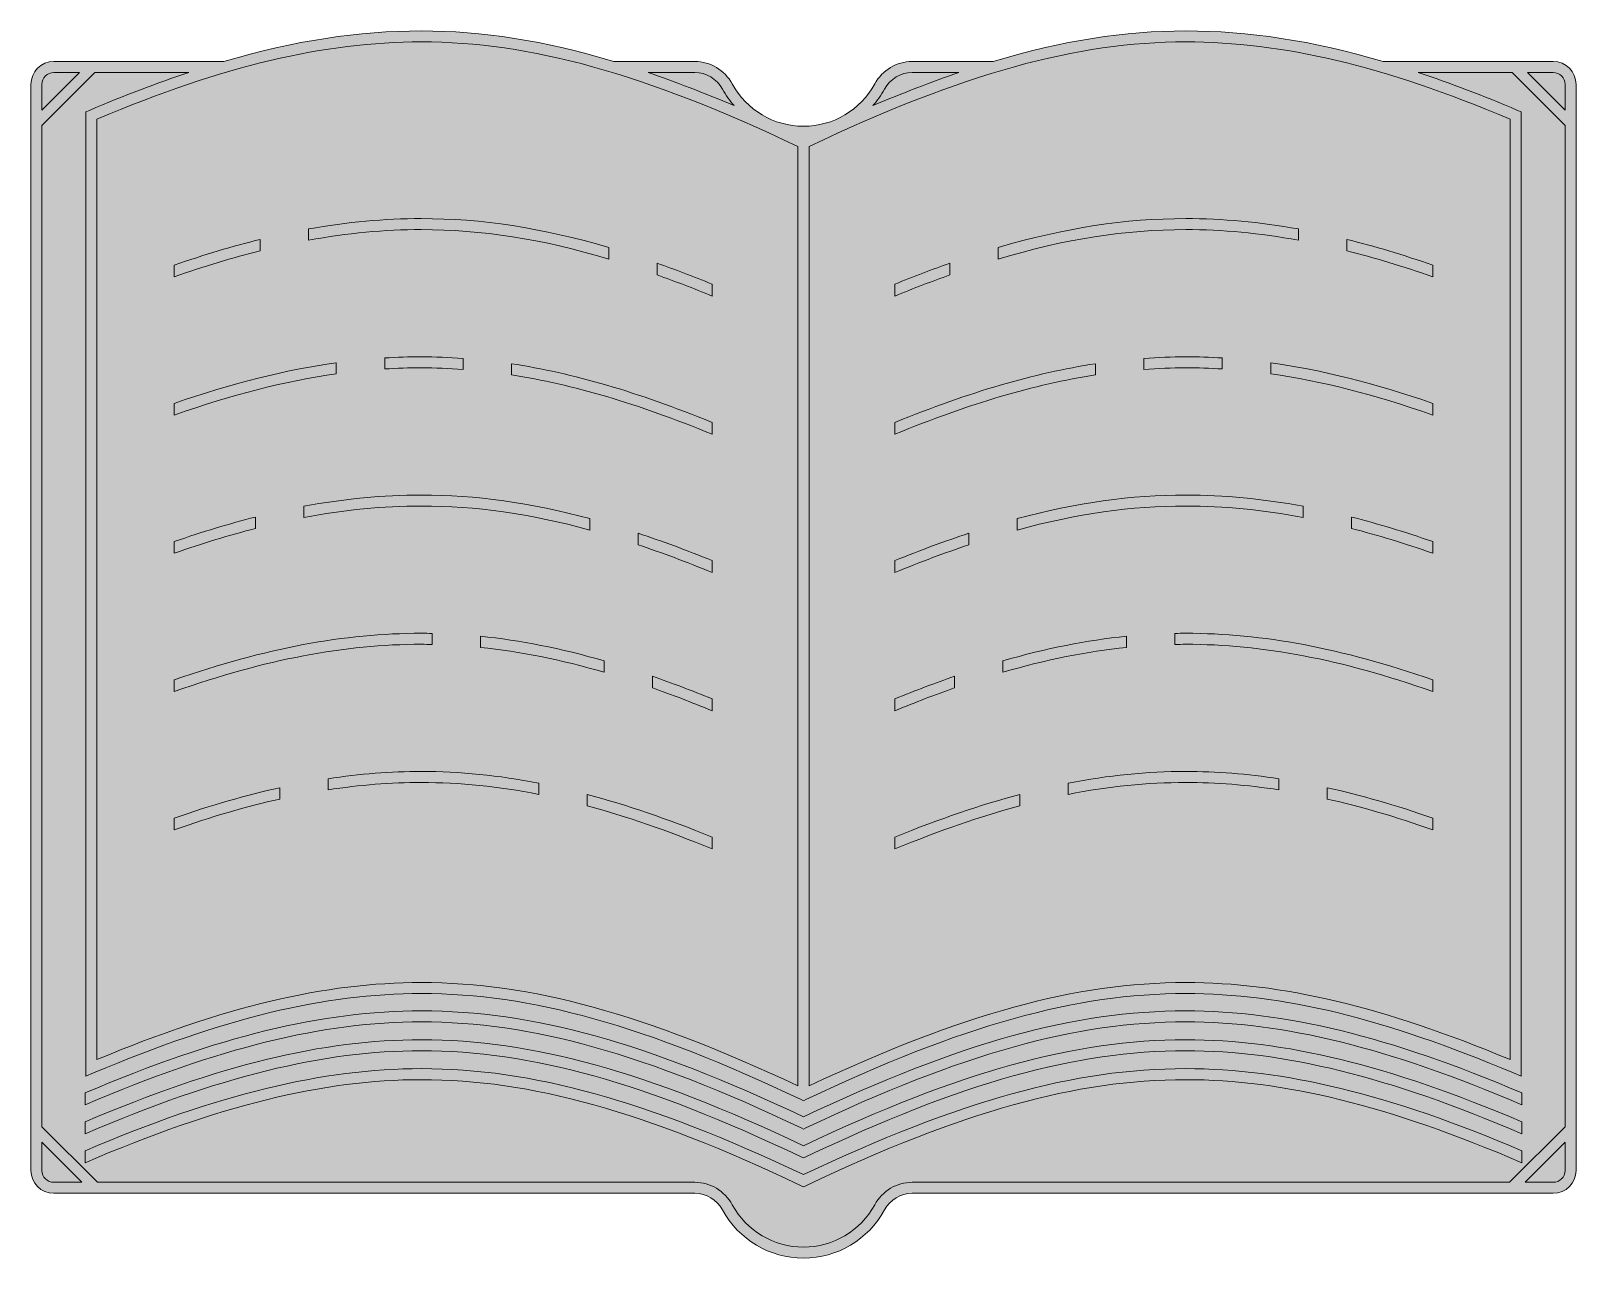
# Model space of a CAD drawing. Header units: inches. Extents: x 0.25 to 3.75, y -3.46 to -0.67.
import ezdxf

# ---------------------------------------------------------------- set-up
doc = ezdxf.new("R2010")
doc.units = ezdxf.units.IN
doc.header["$MEASUREMENT"] = 0
doc.layers.add('Book', color=7, linetype='Continuous', lineweight=0)

msp = doc.modelspace()

# ---------------------------------------------------------------- hatches: boundary and pattern name
at = {"layer": 'Book', "true_color": 0xf8e0c5, "transparency": 33554687}
h = msp.add_hatch(color=254, dxfattribs=at)
h.dxf.hatch_style = 2
edge = h.paths.add_edge_path()
edge.add_spline(control_points=[(3.7021, -0.7395), (3.7021, -0.7395), (3.3161, -0.7395), (3.3161, -0.7395), (3.1548, -0.6921), (3.01, -0.67), (2.8677, -0.67), (2.7293, -0.67), (2.5884, -0.6919), (2.4305, -0.7395), (2.4305, -0.7395), (2.2465, -0.7395), (2.2465, -0.7395), (2.2115, -0.7395), (2.1791, -0.759), (2.1619, -0.7904), (2.1295, -0.8498), (2.0675, -0.8866), (2, -0.8866), (1.9325, -0.8866), (1.8705, -0.8498), (1.8381, -0.7904), (1.8209, -0.759), (1.7885, -0.7395), (1.7535, -0.7395), (1.7535, -0.7395), (1.5695, -0.7395), (1.5695, -0.7395), (1.4116, -0.6919), (1.2707, -0.67), (1.1323, -0.67), (0.99, -0.67), (0.8452, -0.6921), (0.6839, -0.7395), (0.6839, -0.7395), (0.2979, -0.7395), (0.2979, -0.7395), (0.2692, -0.7395), (0.2459, -0.7628), (0.2459, -0.7914), (0.2459, -0.7914), (0.2459, -3.2583), (0.2459, -3.2583), (0.2459, -3.2869), (0.2692, -3.3102), (0.2979, -3.3102), (0.2979, -3.3102), (1.7535, -3.3102), (1.7535, -3.3102), (1.7794, -3.3102), (1.8034, -3.3247), (1.8161, -3.3481), (1.8529, -3.4155), (1.9234, -3.4574), (2, -3.4574), (2.0766, -3.4574), (2.1471, -3.4155), (2.1839, -3.3481), (2.1966, -3.3247), (2.2206, -3.3102), (2.2465, -3.3102), (2.2465, -3.3102), (3.7021, -3.3102), (3.7021, -3.3102), (3.7308, -3.3102), (3.7541, -3.2869), (3.7541, -3.2583), (3.7541, -3.2583), (3.7541, -0.7914), (3.7541, -0.7914), (3.7541, -0.7628), (3.7308, -0.7395), (3.7021, -0.7395)], knot_values=[0, 0, 0, 0, 1, 1, 1, 2, 2, 2, 3, 3, 3, 4, 4, 4, 5, 5, 5, 6, 6, 6, 7, 7, 7, 8, 8, 8, 9, 9, 9, 10, 10, 10, 11, 11, 11, 12, 12, 12, 13, 13, 13, 14, 14, 14, 15, 15, 15, 16, 16, 16, 17, 17, 17, 18, 18, 18, 19, 19, 19, 20, 20, 20, 21, 21, 21, 22, 22, 22, 23, 23, 23, 24, 24, 24, 24], degree=3, periodic=0)
at = {"layer": 'Book', "true_color": 0x231f20, "transparency": 33554687}
h = msp.add_hatch(color=250, dxfattribs=at)
h.dxf.hatch_style = 2
edge = h.paths.add_edge_path()
edge.add_spline(control_points=[(3.4286, -1.2286), (3.3607, -1.2047), (3.2959, -1.1851), (3.2333, -1.1693), (3.2333, -1.1693), (3.2333, -1.1435), (3.2333, -1.1435), (3.296, -1.159), (3.3608, -1.1784), (3.4286, -1.202), (3.4286, -1.202), (3.4286, -1.2286), (3.4286, -1.2286)], knot_values=[0, 0, 0, 0, 1, 1, 1, 2, 2, 2, 3, 3, 3, 4, 4, 4, 4], degree=3, periodic=0)
edge = h.paths.add_edge_path()
edge.add_spline(control_points=[(0.7667, -1.1693), (0.7041, -1.1851), (0.6393, -1.2047), (0.5714, -1.2286), (0.5714, -1.2286), (0.5714, -1.202), (0.5714, -1.202), (0.6392, -1.1784), (0.704, -1.159), (0.7667, -1.1435), (0.7667, -1.1435), (0.7667, -1.1693), (0.7667, -1.1693)], knot_values=[0, 0, 0, 0, 1, 1, 1, 2, 2, 2, 3, 3, 3, 4, 4, 4, 4], degree=3, periodic=0)
edge = h.paths.add_edge_path()
edge.add_spline(control_points=[(2.8677, -1.1213), (2.7314, -1.1213), (2.5944, -1.1425), (2.4419, -1.1882), (2.4419, -1.1882), (2.4419, -1.1621), (2.4419, -1.1621), (2.5939, -1.1172), (2.731, -1.0963), (2.8677, -1.0963), (2.9511, -1.0963), (3.0356, -1.1041), (3.1236, -1.1199), (3.1236, -1.1199), (3.1236, -1.1454), (3.1236, -1.1454), (3.0354, -1.1292), (2.951, -1.1213), (2.8677, -1.1213)], knot_values=[0, 0, 0, 0, 1, 1, 1, 2, 2, 2, 3, 3, 3, 4, 4, 4, 5, 5, 5, 6, 6, 6, 6], degree=3, periodic=0)
edge = h.paths.add_edge_path()
edge.add_spline(control_points=[(1.1323, -1.1213), (1.049, -1.1213), (0.9646, -1.1292), (0.8764, -1.1454), (0.8764, -1.1454), (0.8764, -1.1199), (0.8764, -1.1199), (0.9644, -1.1041), (1.0489, -1.0963), (1.1323, -1.0963), (1.269, -1.0963), (1.4061, -1.1172), (1.5581, -1.1621), (1.5581, -1.1621), (1.5581, -1.1882), (1.5581, -1.1882), (1.4056, -1.1425), (1.2686, -1.1213), (1.1323, -1.1213)], knot_values=[0, 0, 0, 0, 1, 1, 1, 2, 2, 2, 3, 3, 3, 4, 4, 4, 5, 5, 5, 6, 6, 6, 6], degree=3, periodic=0)
edge = h.paths.add_edge_path()
edge.add_spline(control_points=[(2.3322, -1.2243), (2.2919, -1.2387), (2.2505, -1.2545), (2.2075, -1.2722), (2.2075, -1.2722), (2.2075, -1.2452), (2.2075, -1.2452), (2.2505, -1.2277), (2.2919, -1.212), (2.3322, -1.1978), (2.3322, -1.1978), (2.3322, -1.2243), (2.3322, -1.2243)], knot_values=[0, 0, 0, 0, 1, 1, 1, 2, 2, 2, 3, 3, 3, 4, 4, 4, 4], degree=3, periodic=0)
edge = h.paths.add_edge_path()
edge.add_spline(control_points=[(1.7925, -1.2722), (1.7495, -1.2545), (1.7081, -1.2387), (1.6678, -1.2243), (1.6678, -1.2243), (1.6678, -1.1978), (1.6678, -1.1978), (1.7081, -1.212), (1.7495, -1.2277), (1.7925, -1.2452), (1.7925, -1.2452), (1.7925, -1.2722), (1.7925, -1.2722)], knot_values=[0, 0, 0, 0, 1, 1, 1, 2, 2, 2, 3, 3, 3, 4, 4, 4, 4], degree=3, periodic=0)
edge = h.paths.add_edge_path()
edge.add_spline(control_points=[(3.1892, -2.389), (3.2655, -2.4059), (3.3447, -2.4287), (3.4286, -2.4579), (3.4286, -2.4579), (3.4286, -2.4845), (3.4286, -2.4845), (3.3446, -2.4549), (3.2654, -2.4318), (3.1892, -2.4147), (3.1892, -2.4147), (3.1892, -2.389), (3.1892, -2.389)], knot_values=[0, 0, 0, 0, 1, 1, 1, 2, 2, 2, 3, 3, 3, 4, 4, 4, 4], degree=3, periodic=0)
edge = h.paths.add_edge_path()
edge.add_spline(control_points=[(0.8108, -2.4147), (0.7346, -2.4318), (0.6554, -2.4549), (0.5714, -2.4845), (0.5714, -2.4845), (0.5714, -2.4579), (0.5714, -2.4579), (0.6553, -2.4287), (0.7345, -2.4059), (0.8108, -2.389), (0.8108, -2.389), (0.8108, -2.4147), (0.8108, -2.4147)], knot_values=[0, 0, 0, 0, 1, 1, 1, 2, 2, 2, 3, 3, 3, 4, 4, 4, 4], degree=3, periodic=0)
edge = h.paths.add_edge_path()
edge.add_spline(control_points=[(2.6632, -1.4513), (2.5239, -1.4728), (2.3769, -1.5166), (2.2075, -1.5861), (2.2075, -1.5861), (2.2075, -1.5592), (2.2075, -1.5592), (2.3763, -1.4905), (2.5235, -1.4472), (2.6632, -1.426), (2.6632, -1.426), (2.6632, -1.4513), (2.6632, -1.4513)], knot_values=[0, 0, 0, 0, 1, 1, 1, 2, 2, 2, 3, 3, 3, 4, 4, 4, 4], degree=3, periodic=0)
edge = h.paths.add_edge_path()
edge.add_spline(control_points=[(1.3368, -1.426), (1.4765, -1.4472), (1.6237, -1.4905), (1.7925, -1.5592), (1.7925, -1.5592), (1.7925, -1.5861), (1.7925, -1.5861), (1.6231, -1.5166), (1.4761, -1.4728), (1.3368, -1.4513), (1.3368, -1.4513), (1.3368, -1.426), (1.3368, -1.426)], knot_values=[0, 0, 0, 0, 1, 1, 1, 2, 2, 2, 3, 3, 3, 4, 4, 4, 4], degree=3, periodic=0)
edge = h.paths.add_edge_path()
edge.add_spline(control_points=[(3.0607, -1.4238), (3.176, -1.4398), (3.2966, -1.4701), (3.4286, -1.516), (3.4286, -1.516), (3.4286, -1.5426), (3.4286, -1.5426), (3.2963, -1.496), (3.1757, -1.4653), (3.0607, -1.4491), (3.0607, -1.4491), (3.0607, -1.4238), (3.0607, -1.4238)], knot_values=[0, 0, 0, 0, 1, 1, 1, 2, 2, 2, 3, 3, 3, 4, 4, 4, 4], degree=3, periodic=0)
edge = h.paths.add_edge_path()
edge.add_spline(control_points=[(0.9393, -1.4491), (0.8243, -1.4653), (0.7037, -1.496), (0.5714, -1.5426), (0.5714, -1.5426), (0.5714, -1.516), (0.5714, -1.516), (0.7034, -1.4701), (0.824, -1.4398), (0.9393, -1.4238), (0.9393, -1.4238), (0.9393, -1.4491), (0.9393, -1.4491)], knot_values=[0, 0, 0, 0, 1, 1, 1, 2, 2, 2, 3, 3, 3, 4, 4, 4, 4], degree=3, periodic=0)
edge = h.paths.add_edge_path()
edge.add_spline(control_points=[(2.8677, -2.0382), (3.0423, -2.0382), (3.2216, -2.0719), (3.4286, -2.1439), (3.4286, -2.1439), (3.4286, -2.1705), (3.4286, -2.1705), (3.2208, -2.0974), (3.0418, -2.0632), (2.8677, -2.0632), (2.8595, -2.0632), (2.8513, -2.0634), (2.843, -2.0635), (2.843, -2.0635), (2.843, -2.0385), (2.843, -2.0385), (2.8513, -2.0384), (2.8595, -2.0382), (2.8677, -2.0382)], knot_values=[0, 0, 0, 0, 1, 1, 1, 2, 2, 2, 3, 3, 3, 4, 4, 4, 5, 5, 5, 6, 6, 6, 6], degree=3, periodic=0)
edge = h.paths.add_edge_path()
edge.add_spline(control_points=[(1.1323, -2.0632), (0.9582, -2.0632), (0.7792, -2.0974), (0.5714, -2.1705), (0.5714, -2.1705), (0.5714, -2.1439), (0.5714, -2.1439), (0.7784, -2.0719), (0.9577, -2.0382), (1.1323, -2.0382), (1.1405, -2.0382), (1.1487, -2.0384), (1.157, -2.0385), (1.157, -2.0385), (1.157, -2.0635), (1.157, -2.0635), (1.1487, -2.0634), (1.1405, -2.0632), (1.1323, -2.0632)], knot_values=[0, 0, 0, 0, 1, 1, 1, 2, 2, 2, 3, 3, 3, 4, 4, 4, 5, 5, 5, 6, 6, 6, 6], degree=3, periodic=0)
edge = h.paths.add_edge_path()
edge.add_spline(control_points=[(3.2441, -1.7741), (3.3034, -1.7892), (3.3647, -1.8077), (3.4286, -1.83), (3.4286, -1.83), (3.4286, -1.8565), (3.4286, -1.8565), (3.3646, -1.834), (3.3033, -1.8152), (3.2441, -1.8), (3.2441, -1.8), (3.2441, -1.7741), (3.2441, -1.7741)], knot_values=[0, 0, 0, 0, 1, 1, 1, 2, 2, 2, 3, 3, 3, 4, 4, 4, 4], degree=3, periodic=0)
edge = h.paths.add_edge_path()
edge.add_spline(control_points=[(0.7559, -1.8), (0.6967, -1.8152), (0.6354, -1.834), (0.5714, -1.8565), (0.5714, -1.8565), (0.5714, -1.83), (0.5714, -1.83), (0.6353, -1.8077), (0.6966, -1.7892), (0.7559, -1.7741), (0.7559, -1.7741), (0.7559, -1.8), (0.7559, -1.8)], knot_values=[0, 0, 0, 0, 1, 1, 1, 2, 2, 2, 3, 3, 3, 4, 4, 4, 4], degree=3, periodic=0)
edge = h.paths.add_edge_path()
edge.add_spline(control_points=[(2.3754, -1.8373), (2.3217, -1.8553), (2.266, -1.8761), (2.2075, -1.9001), (2.2075, -1.9001), (2.2075, -1.8731), (2.2075, -1.8731), (2.2659, -1.8494), (2.3216, -1.8288), (2.3754, -1.811), (2.3754, -1.811), (2.3754, -1.8373), (2.3754, -1.8373)], knot_values=[0, 0, 0, 0, 1, 1, 1, 2, 2, 2, 3, 3, 3, 4, 4, 4, 4], degree=3, periodic=0)
edge = h.paths.add_edge_path()
edge.add_spline(control_points=[(1.6246, -1.811), (1.6784, -1.8288), (1.7341, -1.8494), (1.7925, -1.8731), (1.7925, -1.8731), (1.7925, -1.9001), (1.7925, -1.9001), (1.734, -1.8761), (1.6783, -1.8553), (1.6246, -1.8373), (1.6246, -1.8373), (1.6246, -1.811), (1.6246, -1.811)], knot_values=[0, 0, 0, 0, 1, 1, 1, 2, 2, 2, 3, 3, 3, 4, 4, 4, 4], degree=3, periodic=0)
edge = h.paths.add_edge_path()
edge.add_spline(control_points=[(2.343, -2.1623), (2.2994, -2.1776), (2.2543, -2.1948), (2.2075, -2.2141), (2.2075, -2.2141), (2.2075, -2.1871), (2.2075, -2.1871), (2.2543, -2.1681), (2.2993, -2.151), (2.343, -2.1358), (2.343, -2.1358), (2.343, -2.1623), (2.343, -2.1623)], knot_values=[0, 0, 0, 0, 1, 1, 1, 2, 2, 2, 3, 3, 3, 4, 4, 4, 4], degree=3, periodic=0)
edge = h.paths.add_edge_path()
edge.add_spline(control_points=[(1.657, -2.1358), (1.7007, -2.151), (1.7457, -2.1681), (1.7925, -2.1871), (1.7925, -2.1871), (1.7925, -2.2141), (1.7925, -2.2141), (1.7457, -2.1948), (1.7006, -2.1776), (1.657, -2.1623), (1.657, -2.1623), (1.657, -2.1358), (1.657, -2.1358)], knot_values=[0, 0, 0, 0, 1, 1, 1, 2, 2, 2, 3, 3, 3, 4, 4, 4, 4], degree=3, periodic=0)
edge = h.paths.add_edge_path()
edge.add_spline(control_points=[(2.8677, -2.3771), (2.7803, -2.3771), (2.6927, -2.3859), (2.6009, -2.4041), (2.6009, -2.4041), (2.6009, -2.3787), (2.6009, -2.3787), (2.6925, -2.3607), (2.7802, -2.3521), (2.8677, -2.3521), (2.9371, -2.3521), (3.0073, -2.3576), (3.0795, -2.3685), (3.0795, -2.3685), (3.0795, -2.3938), (3.0795, -2.3938), (3.0072, -2.3827), (2.937, -2.3771), (2.8677, -2.3771)], knot_values=[0, 0, 0, 0, 1, 1, 1, 2, 2, 2, 3, 3, 3, 4, 4, 4, 5, 5, 5, 6, 6, 6, 6], degree=3, periodic=0)
edge = h.paths.add_edge_path()
edge.add_spline(control_points=[(1.1323, -2.3521), (1.2198, -2.3521), (1.3075, -2.3607), (1.3991, -2.3787), (1.3991, -2.3787), (1.3991, -2.4041), (1.3991, -2.4041), (1.3073, -2.3859), (1.2197, -2.3771), (1.1323, -2.3771), (1.063, -2.3771), (0.9928, -2.3827), (0.9205, -2.3938), (0.9205, -2.3938), (0.9205, -2.3685), (0.9205, -2.3685), (0.9927, -2.3576), (1.0629, -2.3521), (1.1323, -2.3521)], knot_values=[0, 0, 0, 0, 1, 1, 1, 2, 2, 2, 3, 3, 3, 4, 4, 4, 5, 5, 5, 6, 6, 6, 6], degree=3, periodic=0)
edge = h.paths.add_edge_path()
edge.add_spline(control_points=[(2.8677, -1.4352), (2.8362, -1.4352), (2.8046, -1.4365), (2.7729, -1.4388), (2.7729, -1.4388), (2.7729, -1.4138), (2.7729, -1.4138), (2.8046, -1.4115), (2.8362, -1.4102), (2.8677, -1.4102), (2.8953, -1.4102), (2.923, -1.4112), (2.9509, -1.4129), (2.9509, -1.4129), (2.9509, -1.4379), (2.9509, -1.4379), (2.923, -1.4362), (2.8953, -1.4352), (2.8677, -1.4352)], knot_values=[0, 0, 0, 0, 1, 1, 1, 2, 2, 2, 3, 3, 3, 4, 4, 4, 5, 5, 5, 6, 6, 6, 6], degree=3, periodic=0)
edge = h.paths.add_edge_path()
edge.add_spline(control_points=[(1.1323, -1.4352), (1.1047, -1.4352), (1.077, -1.4362), (1.0491, -1.4379), (1.0491, -1.4379), (1.0491, -1.4129), (1.0491, -1.4129), (1.077, -1.4112), (1.1047, -1.4102), (1.1323, -1.4102), (1.1638, -1.4102), (1.1954, -1.4115), (1.2271, -1.4138), (1.2271, -1.4138), (1.2271, -1.4388), (1.2271, -1.4388), (1.1954, -1.4365), (1.1638, -1.4352), (1.1323, -1.4352)], knot_values=[0, 0, 0, 0, 1, 1, 1, 2, 2, 2, 3, 3, 3, 4, 4, 4, 5, 5, 5, 6, 6, 6, 6], degree=3, periodic=0)
edge = h.paths.add_edge_path()
edge.add_spline(control_points=[(2.8677, -1.7492), (2.7444, -1.7492), (2.6205, -1.7666), (2.4851, -1.8037), (2.4851, -1.8037), (2.4851, -1.7778), (2.4851, -1.7778), (2.6201, -1.7414), (2.7441, -1.7242), (2.8677, -1.7242), (2.9545, -1.7242), (3.0425, -1.7326), (3.1344, -1.7498), (3.1344, -1.7498), (3.1344, -1.7753), (3.1344, -1.7753), (3.0423, -1.7577), (2.9544, -1.7492), (2.8677, -1.7492)], knot_values=[0, 0, 0, 0, 1, 1, 1, 2, 2, 2, 3, 3, 3, 4, 4, 4, 5, 5, 5, 6, 6, 6, 6], degree=3, periodic=0)
edge = h.paths.add_edge_path()
edge.add_spline(control_points=[(0.8656, -1.7498), (0.9575, -1.7326), (1.0455, -1.7242), (1.1323, -1.7242), (1.2559, -1.7242), (1.3799, -1.7414), (1.5149, -1.7778), (1.5149, -1.7778), (1.5149, -1.8037), (1.5149, -1.8037), (1.3795, -1.7666), (1.2556, -1.7492), (1.1323, -1.7492), (1.0456, -1.7492), (0.9577, -1.7577), (0.8656, -1.7753), (0.8656, -1.7753), (0.8656, -1.7498), (0.8656, -1.7498)], knot_values=[0, 0, 0, 0, 1, 1, 1, 2, 2, 2, 3, 3, 3, 4, 4, 4, 5, 5, 5, 6, 6, 6, 6], degree=3, periodic=0)
edge = h.paths.add_edge_path()
edge.add_spline(control_points=[(2.4527, -2.1009), (2.5511, -2.0725), (2.6433, -2.0541), (2.7333, -2.0451), (2.7333, -2.0451), (2.7333, -2.0702), (2.7333, -2.0702), (2.6435, -2.0794), (2.5513, -2.098), (2.4527, -2.1269), (2.4527, -2.1269), (2.4527, -2.1009), (2.4527, -2.1009)], knot_values=[0, 0, 0, 0, 1, 1, 1, 2, 2, 2, 3, 3, 3, 4, 4, 4, 4], degree=3, periodic=0)
edge = h.paths.add_edge_path()
edge.add_spline(control_points=[(1.5473, -2.1269), (1.4487, -2.098), (1.3565, -2.0794), (1.2667, -2.0702), (1.2667, -2.0702), (1.2667, -2.0451), (1.2667, -2.0451), (1.3567, -2.0541), (1.4489, -2.0725), (1.5473, -2.1009), (1.5473, -2.1009), (1.5473, -2.1269), (1.5473, -2.1269)], knot_values=[0, 0, 0, 0, 1, 1, 1, 2, 2, 2, 3, 3, 3, 4, 4, 4, 4], degree=3, periodic=0)
edge = h.paths.add_edge_path()
edge.add_spline(control_points=[(2.2075, -2.5011), (2.3089, -2.4598), (2.4023, -2.4279), (2.4912, -2.4042), (2.4912, -2.4042), (2.4912, -2.43), (2.4912, -2.43), (2.4025, -2.454), (2.3091, -2.4863), (2.2075, -2.528), (2.2075, -2.528), (2.2075, -2.5011), (2.2075, -2.5011)], knot_values=[0, 0, 0, 0, 1, 1, 1, 2, 2, 2, 3, 3, 3, 4, 4, 4, 4], degree=3, periodic=0)
edge = h.paths.add_edge_path()
edge.add_spline(control_points=[(1.5088, -2.4042), (1.5977, -2.4279), (1.6911, -2.4598), (1.7925, -2.5011), (1.7925, -2.5011), (1.7925, -2.528), (1.7925, -2.528), (1.6909, -2.4863), (1.5975, -2.454), (1.5088, -2.43), (1.5088, -2.43), (1.5088, -2.4042), (1.5088, -2.4042)], knot_values=[0, 0, 0, 0, 1, 1, 1, 2, 2, 2, 3, 3, 3, 4, 4, 4, 4], degree=3, periodic=0)
edge = h.paths.add_edge_path()
edge.add_spline(control_points=[(2.8677, -3.0271), (3.0914, -3.0271), (3.3288, -3.0848), (3.6308, -3.2134), (3.6308, -3.2134), (3.6308, -3.2407), (3.6308, -3.2407), (3.3274, -3.1106), (3.0903, -3.0521), (2.8677, -3.0521), (2.6184, -3.0521), (2.3605, -3.1241), (2.0054, -3.2929), (2.0054, -3.2929), (2, -3.2955), (2, -3.2955), (2, -3.2955), (1.9946, -3.2929), (1.9946, -3.2929), (1.6395, -3.1241), (1.3816, -3.0521), (1.1323, -3.0521), (0.9097, -3.0521), (0.6726, -3.1106), (0.3692, -3.2407), (0.3692, -3.2407), (0.3692, -3.2134), (0.3692, -3.2134), (0.6712, -3.0848), (0.9086, -3.0271), (1.1323, -3.0271), (1.3843, -3.0271), (1.644, -3.0991), (2, -3.2678), (2.356, -3.0991), (2.6157, -3.0271), (2.8677, -3.0271)], knot_values=[0, 0, 0, 0, 1, 1, 1, 2, 2, 2, 3, 3, 3, 4, 4, 4, 5, 5, 5, 6, 6, 6, 7, 7, 7, 8, 8, 8, 9, 9, 9, 10, 10, 10, 11, 11, 11, 12, 12, 12, 12], degree=3, periodic=0)
edge = h.paths.add_edge_path()
edge.add_spline(control_points=[(2.8677, -2.9614), (3.0914, -2.9614), (3.3288, -3.0192), (3.6308, -3.1478), (3.6308, -3.1478), (3.6308, -3.175), (3.6308, -3.175), (3.3274, -3.0449), (3.0903, -2.9864), (2.8677, -2.9864), (2.6184, -2.9864), (2.3605, -3.0585), (2.0054, -3.2273), (2.0054, -3.2273), (2, -3.2298), (2, -3.2298), (2, -3.2298), (1.9946, -3.2273), (1.9946, -3.2273), (1.6395, -3.0585), (1.3816, -2.9864), (1.1323, -2.9864), (0.9097, -2.9864), (0.6726, -3.0449), (0.3692, -3.175), (0.3692, -3.175), (0.3692, -3.1478), (0.3692, -3.1478), (0.6712, -3.0192), (0.9086, -2.9614), (1.1323, -2.9614), (1.3843, -2.9614), (1.644, -3.0335), (2, -3.2021), (2.356, -3.0335), (2.6157, -2.9614), (2.8677, -2.9614)], knot_values=[0, 0, 0, 0, 1, 1, 1, 2, 2, 2, 3, 3, 3, 4, 4, 4, 5, 5, 5, 6, 6, 6, 7, 7, 7, 8, 8, 8, 9, 9, 9, 10, 10, 10, 11, 11, 11, 12, 12, 12, 12], degree=3, periodic=0)
edge = h.paths.add_edge_path()
edge.add_spline(control_points=[(2.8677, -2.8958), (3.0914, -2.8958), (3.3288, -2.9535), (3.6308, -3.0822), (3.6308, -3.0822), (3.6308, -3.1094), (3.6308, -3.1094), (3.3274, -2.9793), (3.0903, -2.9208), (2.8677, -2.9208), (2.6184, -2.9208), (2.3605, -2.9928), (2.0054, -3.1616), (2.0054, -3.1616), (2, -3.1642), (2, -3.1642), (2, -3.1642), (1.9946, -3.1616), (1.9946, -3.1616), (1.6395, -2.9928), (1.3816, -2.9208), (1.1323, -2.9208), (0.9097, -2.9208), (0.6726, -2.9793), (0.3692, -3.1094), (0.3692, -3.1094), (0.3692, -3.0822), (0.3692, -3.0822), (0.6712, -2.9535), (0.9086, -2.8958), (1.1323, -2.8958), (1.3843, -2.8958), (1.644, -2.9678), (2, -3.1365), (2.356, -2.9678), (2.6157, -2.8958), (2.8677, -2.8958)], knot_values=[0, 0, 0, 0, 1, 1, 1, 2, 2, 2, 3, 3, 3, 4, 4, 4, 5, 5, 5, 6, 6, 6, 7, 7, 7, 8, 8, 8, 9, 9, 9, 10, 10, 10, 11, 11, 11, 12, 12, 12, 12], degree=3, periodic=0)
edge = h.paths.add_edge_path()
edge.add_spline(control_points=[(3.7291, -0.8255), (3.7291, -0.8255), (3.7291, -0.8498), (3.7291, -0.8498), (3.7291, -0.8498), (3.6437, -0.7645), (3.6437, -0.7645), (3.6437, -0.7645), (3.7021, -0.7645), (3.7021, -0.7645), (3.717, -0.7645), (3.7291, -0.7766), (3.7291, -0.7914), (3.7291, -0.7914), (3.7291, -0.8255), (3.7291, -0.8255)], knot_values=[0, 0, 0, 0, 1, 1, 1, 2, 2, 2, 3, 3, 3, 4, 4, 4, 5, 5, 5, 5], degree=3, periodic=0)
edge = h.paths.add_edge_path()
edge.add_spline(control_points=[(3.7291, -3.159), (3.7291, -3.159), (3.6028, -3.2852), (3.6028, -3.2852), (3.6028, -3.2852), (2.2465, -3.2852), (2.2465, -3.2852), (2.2115, -3.2852), (2.1791, -3.3047), (2.1619, -3.3361), (2.1295, -3.3955), (2.0675, -3.4324), (2, -3.4324), (1.9325, -3.4324), (1.8705, -3.3955), (1.8381, -3.3361), (1.8209, -3.3047), (1.7885, -3.2852), (1.7535, -3.2852), (1.7535, -3.2852), (0.3972, -3.2852), (0.3972, -3.2852), (0.3972, -3.2852), (0.2709, -3.159), (0.2709, -3.159), (0.2709, -3.159), (0.2709, -0.8852), (0.2709, -0.8852), (0.2709, -0.8852), (0.3913, -0.7648), (0.3913, -0.7648), (0.3913, -0.7648), (0.391, -0.7645), (0.391, -0.7645), (0.391, -0.7645), (0.6046, -0.7645), (0.6046, -0.7645), (0.533, -0.7883), (0.4581, -0.8168), (0.3786, -0.8505), (0.3786, -0.8505), (0.3709, -0.8537), (0.3709, -0.8537), (0.3709, -0.8537), (0.3709, -3.0442), (0.3709, -3.0442), (0.3709, -3.0442), (0.3883, -3.0369), (0.3883, -3.0369), (0.6832, -2.9121), (0.9126, -2.8565), (1.1323, -2.8565), (1.3816, -2.8565), (1.6395, -2.9285), (1.9946, -3.0973), (1.9946, -3.0973), (2, -3.0999), (2, -3.0999), (2, -3.0999), (2.0054, -3.0973), (2.0054, -3.0973), (2.3605, -2.9285), (2.6184, -2.8565), (2.8677, -2.8565), (3.0874, -2.8565), (3.3168, -2.9121), (3.6117, -3.0369), (3.6117, -3.0369), (3.6291, -3.0442), (3.6291, -3.0442), (3.6291, -3.0442), (3.6291, -0.8537), (3.6291, -0.8537), (3.6291, -0.8537), (3.6214, -0.8505), (3.6214, -0.8505), (3.5419, -0.8168), (3.467, -0.7883), (3.3954, -0.7645), (3.3954, -0.7645), (3.609, -0.7645), (3.609, -0.7645), (3.609, -0.7645), (3.6087, -0.7648), (3.6087, -0.7648), (3.6087, -0.7648), (3.7291, -0.8852), (3.7291, -0.8852), (3.7291, -0.8852), (3.7291, -3.159), (3.7291, -3.159)], knot_values=[0, 0, 0, 0, 1, 1, 1, 2, 2, 2, 3, 3, 3, 4, 4, 4, 5, 5, 5, 6, 6, 6, 7, 7, 7, 8, 8, 8, 9, 9, 9, 10, 10, 10, 11, 11, 11, 12, 12, 12, 13, 13, 13, 14, 14, 14, 15, 15, 15, 16, 16, 16, 17, 17, 17, 18, 18, 18, 19, 19, 19, 20, 20, 20, 21, 21, 21, 22, 22, 22, 23, 23, 23, 24, 24, 24, 25, 25, 25, 26, 26, 26, 27, 27, 27, 28, 28, 28, 29, 29, 29, 30, 30, 30, 30], degree=3, periodic=0)
edge = h.paths.add_edge_path()
edge.add_spline(control_points=[(3.7291, -3.2583), (3.7291, -3.2731), (3.717, -3.2852), (3.7021, -3.2852), (3.7021, -3.2852), (3.6382, -3.2852), (3.6382, -3.2852), (3.6382, -3.2852), (3.7291, -3.1943), (3.7291, -3.1943), (3.7291, -3.1943), (3.7291, -3.2583), (3.7291, -3.2583)], knot_values=[0, 0, 0, 0, 1, 1, 1, 2, 2, 2, 3, 3, 3, 4, 4, 4, 4], degree=3, periodic=0)
edge = h.paths.add_edge_path()
edge.add_spline(control_points=[(0.2979, -3.2852), (0.283, -3.2852), (0.2709, -3.2731), (0.2709, -3.2583), (0.2709, -3.2583), (0.2709, -3.1943), (0.2709, -3.1943), (0.2709, -3.1943), (0.3618, -3.2852), (0.3618, -3.2852), (0.3618, -3.2852), (0.2979, -3.2852), (0.2979, -3.2852)], knot_values=[0, 0, 0, 0, 1, 1, 1, 2, 2, 2, 3, 3, 3, 4, 4, 4, 4], degree=3, periodic=0)
edge = h.paths.add_edge_path()
edge.add_spline(control_points=[(0.2709, -0.8255), (0.2709, -0.8255), (0.2709, -0.7914), (0.2709, -0.7914), (0.2709, -0.7766), (0.283, -0.7645), (0.2979, -0.7645), (0.2979, -0.7645), (0.3563, -0.7645), (0.3563, -0.7645), (0.3563, -0.7645), (0.2709, -0.8498), (0.2709, -0.8498), (0.2709, -0.8498), (0.2709, -0.8255), (0.2709, -0.8255)], knot_values=[0, 0, 0, 0, 1, 1, 1, 2, 2, 2, 3, 3, 3, 4, 4, 4, 5, 5, 5, 5], degree=3, periodic=0)
edge = h.paths.add_edge_path()
edge.add_spline(control_points=[(1.1323, -0.695), (1.3799, -0.695), (1.6361, -0.7661), (1.9875, -0.9325), (1.9875, -0.9325), (1.9875, -3.0664), (1.9875, -3.0664), (1.638, -2.902), (1.3813, -2.8315), (1.1323, -2.8315), (0.9135, -2.8315), (0.6857, -2.8856), (0.3959, -3.0065), (0.3959, -3.0065), (0.3959, -0.8703), (0.3959, -0.8703), (0.6841, -0.7491), (0.9115, -0.695), (1.1323, -0.695)], knot_values=[0, 0, 0, 0, 1, 1, 1, 2, 2, 2, 3, 3, 3, 4, 4, 4, 5, 5, 5, 6, 6, 6, 6], degree=3, periodic=0)
edge = h.paths.add_edge_path()
edge.add_spline(control_points=[(1.7535, -0.7645), (1.7794, -0.7645), (1.8034, -0.779), (1.8161, -0.8024), (1.8236, -0.816), (1.8324, -0.8285), (1.8424, -0.8398), (1.774, -0.8108), (1.7091, -0.7857), (1.6471, -0.7645), (1.6471, -0.7645), (1.7535, -0.7645), (1.7535, -0.7645)], knot_values=[0, 0, 0, 0, 1, 1, 1, 2, 2, 2, 3, 3, 3, 4, 4, 4, 4], degree=3, periodic=0)
edge = h.paths.add_edge_path()
edge.add_spline(control_points=[(2.0125, -0.9325), (2.3639, -0.7661), (2.6201, -0.695), (2.8677, -0.695), (3.0885, -0.695), (3.3159, -0.7491), (3.6041, -0.8703), (3.6041, -0.8703), (3.6041, -3.0065), (3.6041, -3.0065), (3.3143, -2.8856), (3.0865, -2.8315), (2.8677, -2.8315), (2.6187, -2.8315), (2.362, -2.902), (2.0125, -3.0664), (2.0125, -3.0664), (2.0125, -0.9325), (2.0125, -0.9325)], knot_values=[0, 0, 0, 0, 1, 1, 1, 2, 2, 2, 3, 3, 3, 4, 4, 4, 5, 5, 5, 6, 6, 6, 6], degree=3, periodic=0)
edge = h.paths.add_edge_path()
edge.add_spline(control_points=[(2.1839, -0.8024), (2.1966, -0.779), (2.2206, -0.7645), (2.2465, -0.7645), (2.2465, -0.7645), (2.3529, -0.7645), (2.3529, -0.7645), (2.2909, -0.7857), (2.226, -0.8108), (2.1576, -0.8398), (2.1676, -0.8285), (2.1764, -0.816), (2.1839, -0.8024)], knot_values=[0, 0, 0, 0, 1, 1, 1, 2, 2, 2, 3, 3, 3, 4, 4, 4, 4], degree=3, periodic=0)
edge = h.paths.add_edge_path()
edge.add_spline(control_points=[(3.7021, -0.7395), (3.7021, -0.7395), (3.3161, -0.7395), (3.3161, -0.7395), (3.1548, -0.6921), (3.01, -0.67), (2.8677, -0.67), (2.7293, -0.67), (2.5884, -0.6919), (2.4305, -0.7395), (2.4305, -0.7395), (2.2465, -0.7395), (2.2465, -0.7395), (2.2115, -0.7395), (2.1791, -0.759), (2.1619, -0.7904), (2.1295, -0.8498), (2.0675, -0.8866), (2, -0.8866), (1.9325, -0.8866), (1.8705, -0.8498), (1.8381, -0.7904), (1.8209, -0.759), (1.7885, -0.7395), (1.7535, -0.7395), (1.7535, -0.7395), (1.5695, -0.7395), (1.5695, -0.7395), (1.4116, -0.6919), (1.2707, -0.67), (1.1323, -0.67), (0.99, -0.67), (0.8452, -0.6921), (0.6839, -0.7395), (0.6839, -0.7395), (0.2979, -0.7395), (0.2979, -0.7395), (0.2692, -0.7395), (0.2459, -0.7628), (0.2459, -0.7914), (0.2459, -0.7914), (0.2459, -3.2583), (0.2459, -3.2583), (0.2459, -3.2869), (0.2692, -3.3102), (0.2979, -3.3102), (0.2979, -3.3102), (1.7535, -3.3102), (1.7535, -3.3102), (1.7794, -3.3102), (1.8034, -3.3247), (1.8161, -3.3481), (1.8529, -3.4155), (1.9234, -3.4574), (2, -3.4574), (2.0766, -3.4574), (2.1471, -3.4155), (2.1839, -3.3481), (2.1966, -3.3247), (2.2206, -3.3102), (2.2465, -3.3102), (2.2465, -3.3102), (3.7021, -3.3102), (3.7021, -3.3102), (3.7308, -3.3102), (3.7541, -3.2869), (3.7541, -3.2583), (3.7541, -3.2583), (3.7541, -0.7914), (3.7541, -0.7914), (3.7541, -0.7628), (3.7308, -0.7395), (3.7021, -0.7395)], knot_values=[0, 0, 0, 0, 1, 1, 1, 2, 2, 2, 3, 3, 3, 4, 4, 4, 5, 5, 5, 6, 6, 6, 7, 7, 7, 8, 8, 8, 9, 9, 9, 10, 10, 10, 11, 11, 11, 12, 12, 12, 13, 13, 13, 14, 14, 14, 15, 15, 15, 16, 16, 16, 17, 17, 17, 18, 18, 18, 19, 19, 19, 20, 20, 20, 21, 21, 21, 22, 22, 22, 23, 23, 23, 24, 24, 24, 24], degree=3, periodic=0)

# ---------------------------------------------------------------- linework, layer by layer
at = {"layer": 'Book'}
for points, knots in [([(3.7021, -0.7395), (3.7021, -0.7395), (3.3161, -0.7395), (3.3161, -0.7395), (3.1548, -0.6921), (3.01, -0.67), (2.8677, -0.67), (2.7293, -0.67), (2.5884, -0.6919), (2.4305, -0.7395), (2.4305, -0.7395), (2.2465, -0.7395), (2.2465, -0.7395), (2.2115, -0.7395), (2.1791, -0.759), (2.1619, -0.7904), (2.1295, -0.8498), (2.0675, -0.8866), (2, -0.8866), (1.9325, -0.8866), (1.8705, -0.8498), (1.8381, -0.7904), (1.8209, -0.759), (1.7885, -0.7395), (1.7535, -0.7395), (1.7535, -0.7395), (1.5695, -0.7395), (1.5695, -0.7395), (1.4116, -0.6919), (1.2707, -0.67), (1.1323, -0.67), (0.99, -0.67), (0.8452, -0.6921), (0.6839, -0.7395), (0.6839, -0.7395), (0.2979, -0.7395), (0.2979, -0.7395), (0.2692, -0.7395), (0.2459, -0.7628), (0.2459, -0.7914), (0.2459, -0.7914), (0.2459, -3.2583), (0.2459, -3.2583), (0.2459, -3.2869), (0.2692, -3.3102), (0.2979, -3.3102), (0.2979, -3.3102), (1.7535, -3.3102), (1.7535, -3.3102), (1.7794, -3.3102), (1.8034, -3.3247), (1.8161, -3.3481), (1.8529, -3.4155), (1.9234, -3.4574), (2, -3.4574), (2.0766, -3.4574), (2.1471, -3.4155), (2.1839, -3.3481), (2.1966, -3.3247), (2.2206, -3.3102), (2.2465, -3.3102), (2.2465, -3.3102), (3.7021, -3.3102), (3.7021, -3.3102), (3.7308, -3.3102), (3.7541, -3.2869), (3.7541, -3.2583), (3.7541, -3.2583), (3.7541, -0.7914), (3.7541, -0.7914), (3.7541, -0.7628), (3.7308, -0.7395), (3.7021, -0.7395)], [0, 0, 0, 0, 1, 1, 1, 2, 2, 2, 3, 3, 3, 4, 4, 4, 5, 5, 5, 6, 6, 6, 7, 7, 7, 8, 8, 8, 9, 9, 9, 10, 10, 10, 11, 11, 11, 12, 12, 12, 13, 13, 13, 14, 14, 14, 15, 15, 15, 16, 16, 16, 17, 17, 17, 18, 18, 18, 19, 19, 19, 20, 20, 20, 21, 21, 21, 22, 22, 22, 23, 23, 23, 24, 24, 24, 24]), ([(3.7021, -0.7395), (3.7021, -0.7395), (3.3161, -0.7395), (3.3161, -0.7395), (3.1548, -0.6921), (3.01, -0.67), (2.8677, -0.67), (2.7293, -0.67), (2.5884, -0.6919), (2.4305, -0.7395), (2.4305, -0.7395), (2.2465, -0.7395), (2.2465, -0.7395), (2.2115, -0.7395), (2.1791, -0.759), (2.1619, -0.7904), (2.1295, -0.8498), (2.0675, -0.8866), (2, -0.8866), (1.9325, -0.8866), (1.8705, -0.8498), (1.8381, -0.7904), (1.8209, -0.759), (1.7885, -0.7395), (1.7535, -0.7395), (1.7535, -0.7395), (1.5695, -0.7395), (1.5695, -0.7395), (1.4116, -0.6919), (1.2707, -0.67), (1.1323, -0.67), (0.99, -0.67), (0.8452, -0.6921), (0.6839, -0.7395), (0.6839, -0.7395), (0.2979, -0.7395), (0.2979, -0.7395), (0.2692, -0.7395), (0.2459, -0.7628), (0.2459, -0.7914), (0.2459, -0.7914), (0.2459, -3.2583), (0.2459, -3.2583), (0.2459, -3.2869), (0.2692, -3.3102), (0.2979, -3.3102), (0.2979, -3.3102), (1.7535, -3.3102), (1.7535, -3.3102), (1.7794, -3.3102), (1.8034, -3.3247), (1.8161, -3.3481), (1.8529, -3.4155), (1.9234, -3.4574), (2, -3.4574), (2.0766, -3.4574), (2.1471, -3.4155), (2.1839, -3.3481), (2.1966, -3.3247), (2.2206, -3.3102), (2.2465, -3.3102), (2.2465, -3.3102), (3.7021, -3.3102), (3.7021, -3.3102), (3.7308, -3.3102), (3.7541, -3.2869), (3.7541, -3.2583), (3.7541, -3.2583), (3.7541, -0.7914), (3.7541, -0.7914), (3.7541, -0.7628), (3.7308, -0.7395), (3.7021, -0.7395)], [0, 0, 0, 0, 1, 1, 1, 2, 2, 2, 3, 3, 3, 4, 4, 4, 5, 5, 5, 6, 6, 6, 7, 7, 7, 8, 8, 8, 9, 9, 9, 10, 10, 10, 11, 11, 11, 12, 12, 12, 13, 13, 13, 14, 14, 14, 15, 15, 15, 16, 16, 16, 17, 17, 17, 18, 18, 18, 19, 19, 19, 20, 20, 20, 21, 21, 21, 22, 22, 22, 23, 23, 23, 24, 24, 24, 24]), ([(1.1323, -0.695), (1.3799, -0.695), (1.6361, -0.7661), (1.9875, -0.9325), (1.9875, -0.9325), (1.9875, -3.0664), (1.9875, -3.0664), (1.638, -2.902), (1.3813, -2.8315), (1.1323, -2.8315), (0.9135, -2.8315), (0.6857, -2.8856), (0.3959, -3.0065), (0.3959, -3.0065), (0.3959, -0.8703), (0.3959, -0.8703), (0.6841, -0.7491), (0.9115, -0.695), (1.1323, -0.695)], [0, 0, 0, 0, 1, 1, 1, 2, 2, 2, 3, 3, 3, 4, 4, 4, 5, 5, 5, 6, 6, 6, 6]), ([(2.0125, -0.9325), (2.3639, -0.7661), (2.6201, -0.695), (2.8677, -0.695), (3.0885, -0.695), (3.3159, -0.7491), (3.6041, -0.8703), (3.6041, -0.8703), (3.6041, -3.0065), (3.6041, -3.0065), (3.3143, -2.8856), (3.0865, -2.8315), (2.8677, -2.8315), (2.6187, -2.8315), (2.362, -2.902), (2.0125, -3.0664), (2.0125, -3.0664), (2.0125, -0.9325), (2.0125, -0.9325)], [0, 0, 0, 0, 1, 1, 1, 2, 2, 2, 3, 3, 3, 4, 4, 4, 5, 5, 5, 6, 6, 6, 6]), ([(3.7291, -3.159), (3.7291, -3.159), (3.6028, -3.2852), (3.6028, -3.2852), (3.6028, -3.2852), (2.2465, -3.2852), (2.2465, -3.2852), (2.2115, -3.2852), (2.1791, -3.3047), (2.1619, -3.3361), (2.1295, -3.3955), (2.0675, -3.4324), (2, -3.4324), (1.9325, -3.4324), (1.8705, -3.3955), (1.8381, -3.3361), (1.8209, -3.3047), (1.7885, -3.2852), (1.7535, -3.2852), (1.7535, -3.2852), (0.3972, -3.2852), (0.3972, -3.2852), (0.3972, -3.2852), (0.2709, -3.159), (0.2709, -3.159), (0.2709, -3.159), (0.2709, -0.8852), (0.2709, -0.8852), (0.2709, -0.8852), (0.3913, -0.7648), (0.3913, -0.7648), (0.3913, -0.7648), (0.391, -0.7645), (0.391, -0.7645), (0.391, -0.7645), (0.6046, -0.7645), (0.6046, -0.7645), (0.533, -0.7883), (0.4581, -0.8168), (0.3786, -0.8505), (0.3786, -0.8505), (0.3709, -0.8537), (0.3709, -0.8537), (0.3709, -0.8537), (0.3709, -3.0442), (0.3709, -3.0442), (0.3709, -3.0442), (0.3883, -3.0369), (0.3883, -3.0369), (0.6832, -2.9121), (0.9126, -2.8565), (1.1323, -2.8565), (1.3816, -2.8565), (1.6395, -2.9285), (1.9946, -3.0973), (1.9946, -3.0973), (2, -3.0999), (2, -3.0999), (2, -3.0999), (2.0054, -3.0973), (2.0054, -3.0973), (2.3605, -2.9285), (2.6184, -2.8565), (2.8677, -2.8565), (3.0874, -2.8565), (3.3168, -2.9121), (3.6117, -3.0369), (3.6117, -3.0369), (3.6291, -3.0442), (3.6291, -3.0442), (3.6291, -3.0442), (3.6291, -0.8537), (3.6291, -0.8537), (3.6291, -0.8537), (3.6214, -0.8505), (3.6214, -0.8505), (3.5419, -0.8168), (3.467, -0.7883), (3.3954, -0.7645), (3.3954, -0.7645), (3.609, -0.7645), (3.609, -0.7645), (3.609, -0.7645), (3.6087, -0.7648), (3.6087, -0.7648), (3.6087, -0.7648), (3.7291, -0.8852), (3.7291, -0.8852), (3.7291, -0.8852), (3.7291, -3.159), (3.7291, -3.159)], [0, 0, 0, 0, 1, 1, 1, 2, 2, 2, 3, 3, 3, 4, 4, 4, 5, 5, 5, 6, 6, 6, 7, 7, 7, 8, 8, 8, 9, 9, 9, 10, 10, 10, 11, 11, 11, 12, 12, 12, 13, 13, 13, 14, 14, 14, 15, 15, 15, 16, 16, 16, 17, 17, 17, 18, 18, 18, 19, 19, 19, 20, 20, 20, 21, 21, 21, 22, 22, 22, 23, 23, 23, 24, 24, 24, 25, 25, 25, 26, 26, 26, 27, 27, 27, 28, 28, 28, 29, 29, 29, 30, 30, 30, 30]), ([(0.2709, -0.8255), (0.2709, -0.8255), (0.2709, -0.7914), (0.2709, -0.7914), (0.2709, -0.7766), (0.283, -0.7645), (0.2979, -0.7645), (0.2979, -0.7645), (0.3563, -0.7645), (0.3563, -0.7645), (0.3563, -0.7645), (0.2709, -0.8498), (0.2709, -0.8498), (0.2709, -0.8498), (0.2709, -0.8255), (0.2709, -0.8255)], [0, 0, 0, 0, 1, 1, 1, 2, 2, 2, 3, 3, 3, 4, 4, 4, 5, 5, 5, 5]), ([(1.7535, -0.7645), (1.7794, -0.7645), (1.8034, -0.779), (1.8161, -0.8024), (1.8236, -0.816), (1.8324, -0.8285), (1.8424, -0.8398), (1.774, -0.8108), (1.7091, -0.7857), (1.6471, -0.7645), (1.6471, -0.7645), (1.7535, -0.7645), (1.7535, -0.7645)], [0, 0, 0, 0, 1, 1, 1, 2, 2, 2, 3, 3, 3, 4, 4, 4, 4]), ([(2.1839, -0.8024), (2.1966, -0.779), (2.2206, -0.7645), (2.2465, -0.7645), (2.2465, -0.7645), (2.3529, -0.7645), (2.3529, -0.7645), (2.2909, -0.7857), (2.226, -0.8108), (2.1576, -0.8398), (2.1676, -0.8285), (2.1764, -0.816), (2.1839, -0.8024)], [0, 0, 0, 0, 1, 1, 1, 2, 2, 2, 3, 3, 3, 4, 4, 4, 4]), ([(3.7291, -0.8255), (3.7291, -0.8255), (3.7291, -0.8498), (3.7291, -0.8498), (3.7291, -0.8498), (3.6437, -0.7645), (3.6437, -0.7645), (3.6437, -0.7645), (3.7021, -0.7645), (3.7021, -0.7645), (3.717, -0.7645), (3.7291, -0.7766), (3.7291, -0.7914), (3.7291, -0.7914), (3.7291, -0.8255), (3.7291, -0.8255)], [0, 0, 0, 0, 1, 1, 1, 2, 2, 2, 3, 3, 3, 4, 4, 4, 5, 5, 5, 5]), ([(1.1323, -1.1213), (1.049, -1.1213), (0.9646, -1.1292), (0.8764, -1.1454), (0.8764, -1.1454), (0.8764, -1.1199), (0.8764, -1.1199), (0.9644, -1.1041), (1.0489, -1.0963), (1.1323, -1.0963), (1.269, -1.0963), (1.4061, -1.1172), (1.5581, -1.1621), (1.5581, -1.1621), (1.5581, -1.1882), (1.5581, -1.1882), (1.4056, -1.1425), (1.2686, -1.1213), (1.1323, -1.1213)], [0, 0, 0, 0, 1, 1, 1, 2, 2, 2, 3, 3, 3, 4, 4, 4, 5, 5, 5, 6, 6, 6, 6]), ([(2.8677, -1.1213), (2.7314, -1.1213), (2.5944, -1.1425), (2.4419, -1.1882), (2.4419, -1.1882), (2.4419, -1.1621), (2.4419, -1.1621), (2.5939, -1.1172), (2.731, -1.0963), (2.8677, -1.0963), (2.9511, -1.0963), (3.0356, -1.1041), (3.1236, -1.1199), (3.1236, -1.1199), (3.1236, -1.1454), (3.1236, -1.1454), (3.0354, -1.1292), (2.951, -1.1213), (2.8677, -1.1213)], [0, 0, 0, 0, 1, 1, 1, 2, 2, 2, 3, 3, 3, 4, 4, 4, 5, 5, 5, 6, 6, 6, 6]), ([(0.7667, -1.1693), (0.7041, -1.1851), (0.6393, -1.2047), (0.5714, -1.2286), (0.5714, -1.2286), (0.5714, -1.202), (0.5714, -1.202), (0.6392, -1.1784), (0.704, -1.159), (0.7667, -1.1435), (0.7667, -1.1435), (0.7667, -1.1693), (0.7667, -1.1693)], [0, 0, 0, 0, 1, 1, 1, 2, 2, 2, 3, 3, 3, 4, 4, 4, 4]), ([(3.4286, -1.2286), (3.3607, -1.2047), (3.2959, -1.1851), (3.2333, -1.1693), (3.2333, -1.1693), (3.2333, -1.1435), (3.2333, -1.1435), (3.296, -1.159), (3.3608, -1.1784), (3.4286, -1.202), (3.4286, -1.202), (3.4286, -1.2286), (3.4286, -1.2286)], [0, 0, 0, 0, 1, 1, 1, 2, 2, 2, 3, 3, 3, 4, 4, 4, 4]), ([(1.7925, -1.2722), (1.7495, -1.2545), (1.7081, -1.2387), (1.6678, -1.2243), (1.6678, -1.2243), (1.6678, -1.1978), (1.6678, -1.1978), (1.7081, -1.212), (1.7495, -1.2277), (1.7925, -1.2452), (1.7925, -1.2452), (1.7925, -1.2722), (1.7925, -1.2722)], [0, 0, 0, 0, 1, 1, 1, 2, 2, 2, 3, 3, 3, 4, 4, 4, 4]), ([(2.3322, -1.2243), (2.2919, -1.2387), (2.2505, -1.2545), (2.2075, -1.2722), (2.2075, -1.2722), (2.2075, -1.2452), (2.2075, -1.2452), (2.2505, -1.2277), (2.2919, -1.212), (2.3322, -1.1978), (2.3322, -1.1978), (2.3322, -1.2243), (2.3322, -1.2243)], [0, 0, 0, 0, 1, 1, 1, 2, 2, 2, 3, 3, 3, 4, 4, 4, 4]), ([(0.9393, -1.4491), (0.8243, -1.4653), (0.7037, -1.496), (0.5714, -1.5426), (0.5714, -1.5426), (0.5714, -1.516), (0.5714, -1.516), (0.7034, -1.4701), (0.824, -1.4398), (0.9393, -1.4238), (0.9393, -1.4238), (0.9393, -1.4491), (0.9393, -1.4491)], [0, 0, 0, 0, 1, 1, 1, 2, 2, 2, 3, 3, 3, 4, 4, 4, 4]), ([(1.1323, -1.4352), (1.1047, -1.4352), (1.077, -1.4362), (1.0491, -1.4379), (1.0491, -1.4379), (1.0491, -1.4129), (1.0491, -1.4129), (1.077, -1.4112), (1.1047, -1.4102), (1.1323, -1.4102), (1.1638, -1.4102), (1.1954, -1.4115), (1.2271, -1.4138), (1.2271, -1.4138), (1.2271, -1.4388), (1.2271, -1.4388), (1.1954, -1.4365), (1.1638, -1.4352), (1.1323, -1.4352)], [0, 0, 0, 0, 1, 1, 1, 2, 2, 2, 3, 3, 3, 4, 4, 4, 5, 5, 5, 6, 6, 6, 6]), ([(1.3368, -1.426), (1.4765, -1.4472), (1.6237, -1.4905), (1.7925, -1.5592), (1.7925, -1.5592), (1.7925, -1.5861), (1.7925, -1.5861), (1.6231, -1.5166), (1.4761, -1.4728), (1.3368, -1.4513), (1.3368, -1.4513), (1.3368, -1.426), (1.3368, -1.426)], [0, 0, 0, 0, 1, 1, 1, 2, 2, 2, 3, 3, 3, 4, 4, 4, 4]), ([(2.6632, -1.4513), (2.5239, -1.4728), (2.3769, -1.5166), (2.2075, -1.5861), (2.2075, -1.5861), (2.2075, -1.5592), (2.2075, -1.5592), (2.3763, -1.4905), (2.5235, -1.4472), (2.6632, -1.426), (2.6632, -1.426), (2.6632, -1.4513), (2.6632, -1.4513)], [0, 0, 0, 0, 1, 1, 1, 2, 2, 2, 3, 3, 3, 4, 4, 4, 4]), ([(2.8677, -1.4352), (2.8362, -1.4352), (2.8046, -1.4365), (2.7729, -1.4388), (2.7729, -1.4388), (2.7729, -1.4138), (2.7729, -1.4138), (2.8046, -1.4115), (2.8362, -1.4102), (2.8677, -1.4102), (2.8953, -1.4102), (2.923, -1.4112), (2.9509, -1.4129), (2.9509, -1.4129), (2.9509, -1.4379), (2.9509, -1.4379), (2.923, -1.4362), (2.8953, -1.4352), (2.8677, -1.4352)], [0, 0, 0, 0, 1, 1, 1, 2, 2, 2, 3, 3, 3, 4, 4, 4, 5, 5, 5, 6, 6, 6, 6]), ([(3.0607, -1.4238), (3.176, -1.4398), (3.2966, -1.4701), (3.4286, -1.516), (3.4286, -1.516), (3.4286, -1.5426), (3.4286, -1.5426), (3.2963, -1.496), (3.1757, -1.4653), (3.0607, -1.4491), (3.0607, -1.4491), (3.0607, -1.4238), (3.0607, -1.4238)], [0, 0, 0, 0, 1, 1, 1, 2, 2, 2, 3, 3, 3, 4, 4, 4, 4]), ([(0.8656, -1.7498), (0.9575, -1.7326), (1.0455, -1.7242), (1.1323, -1.7242), (1.2559, -1.7242), (1.3799, -1.7414), (1.5149, -1.7778), (1.5149, -1.7778), (1.5149, -1.8037), (1.5149, -1.8037), (1.3795, -1.7666), (1.2556, -1.7492), (1.1323, -1.7492), (1.0456, -1.7492), (0.9577, -1.7577), (0.8656, -1.7753), (0.8656, -1.7753), (0.8656, -1.7498), (0.8656, -1.7498)], [0, 0, 0, 0, 1, 1, 1, 2, 2, 2, 3, 3, 3, 4, 4, 4, 5, 5, 5, 6, 6, 6, 6]), ([(2.8677, -1.7492), (2.7444, -1.7492), (2.6205, -1.7666), (2.4851, -1.8037), (2.4851, -1.8037), (2.4851, -1.7778), (2.4851, -1.7778), (2.6201, -1.7414), (2.7441, -1.7242), (2.8677, -1.7242), (2.9545, -1.7242), (3.0425, -1.7326), (3.1344, -1.7498), (3.1344, -1.7498), (3.1344, -1.7753), (3.1344, -1.7753), (3.0423, -1.7577), (2.9544, -1.7492), (2.8677, -1.7492)], [0, 0, 0, 0, 1, 1, 1, 2, 2, 2, 3, 3, 3, 4, 4, 4, 5, 5, 5, 6, 6, 6, 6]), ([(0.7559, -1.8), (0.6967, -1.8152), (0.6354, -1.834), (0.5714, -1.8565), (0.5714, -1.8565), (0.5714, -1.83), (0.5714, -1.83), (0.6353, -1.8077), (0.6966, -1.7892), (0.7559, -1.7741), (0.7559, -1.7741), (0.7559, -1.8), (0.7559, -1.8)], [0, 0, 0, 0, 1, 1, 1, 2, 2, 2, 3, 3, 3, 4, 4, 4, 4]), ([(3.2441, -1.7741), (3.3034, -1.7892), (3.3647, -1.8077), (3.4286, -1.83), (3.4286, -1.83), (3.4286, -1.8565), (3.4286, -1.8565), (3.3646, -1.834), (3.3033, -1.8152), (3.2441, -1.8), (3.2441, -1.8), (3.2441, -1.7741), (3.2441, -1.7741)], [0, 0, 0, 0, 1, 1, 1, 2, 2, 2, 3, 3, 3, 4, 4, 4, 4]), ([(1.6246, -1.811), (1.6784, -1.8288), (1.7341, -1.8494), (1.7925, -1.8731), (1.7925, -1.8731), (1.7925, -1.9001), (1.7925, -1.9001), (1.734, -1.8761), (1.6783, -1.8553), (1.6246, -1.8373), (1.6246, -1.8373), (1.6246, -1.811), (1.6246, -1.811)], [0, 0, 0, 0, 1, 1, 1, 2, 2, 2, 3, 3, 3, 4, 4, 4, 4]), ([(2.3754, -1.8373), (2.3217, -1.8553), (2.266, -1.8761), (2.2075, -1.9001), (2.2075, -1.9001), (2.2075, -1.8731), (2.2075, -1.8731), (2.2659, -1.8494), (2.3216, -1.8288), (2.3754, -1.811), (2.3754, -1.811), (2.3754, -1.8373), (2.3754, -1.8373)], [0, 0, 0, 0, 1, 1, 1, 2, 2, 2, 3, 3, 3, 4, 4, 4, 4]), ([(1.1323, -2.0632), (0.9582, -2.0632), (0.7792, -2.0974), (0.5714, -2.1705), (0.5714, -2.1705), (0.5714, -2.1439), (0.5714, -2.1439), (0.7784, -2.0719), (0.9577, -2.0382), (1.1323, -2.0382), (1.1405, -2.0382), (1.1487, -2.0384), (1.157, -2.0385), (1.157, -2.0385), (1.157, -2.0635), (1.157, -2.0635), (1.1487, -2.0634), (1.1405, -2.0632), (1.1323, -2.0632)], [0, 0, 0, 0, 1, 1, 1, 2, 2, 2, 3, 3, 3, 4, 4, 4, 5, 5, 5, 6, 6, 6, 6]), ([(1.5473, -2.1269), (1.4487, -2.098), (1.3565, -2.0794), (1.2667, -2.0702), (1.2667, -2.0702), (1.2667, -2.0451), (1.2667, -2.0451), (1.3567, -2.0541), (1.4489, -2.0725), (1.5473, -2.1009), (1.5473, -2.1009), (1.5473, -2.1269), (1.5473, -2.1269)], [0, 0, 0, 0, 1, 1, 1, 2, 2, 2, 3, 3, 3, 4, 4, 4, 4]), ([(2.4527, -2.1009), (2.5511, -2.0725), (2.6433, -2.0541), (2.7333, -2.0451), (2.7333, -2.0451), (2.7333, -2.0702), (2.7333, -2.0702), (2.6435, -2.0794), (2.5513, -2.098), (2.4527, -2.1269), (2.4527, -2.1269), (2.4527, -2.1009), (2.4527, -2.1009)], [0, 0, 0, 0, 1, 1, 1, 2, 2, 2, 3, 3, 3, 4, 4, 4, 4]), ([(2.8677, -2.0382), (3.0423, -2.0382), (3.2216, -2.0719), (3.4286, -2.1439), (3.4286, -2.1439), (3.4286, -2.1705), (3.4286, -2.1705), (3.2208, -2.0974), (3.0418, -2.0632), (2.8677, -2.0632), (2.8595, -2.0632), (2.8513, -2.0634), (2.843, -2.0635), (2.843, -2.0635), (2.843, -2.0385), (2.843, -2.0385), (2.8513, -2.0384), (2.8595, -2.0382), (2.8677, -2.0382)], [0, 0, 0, 0, 1, 1, 1, 2, 2, 2, 3, 3, 3, 4, 4, 4, 5, 5, 5, 6, 6, 6, 6]), ([(1.657, -2.1358), (1.7007, -2.151), (1.7457, -2.1681), (1.7925, -2.1871), (1.7925, -2.1871), (1.7925, -2.2141), (1.7925, -2.2141), (1.7457, -2.1948), (1.7006, -2.1776), (1.657, -2.1623), (1.657, -2.1623), (1.657, -2.1358), (1.657, -2.1358)], [0, 0, 0, 0, 1, 1, 1, 2, 2, 2, 3, 3, 3, 4, 4, 4, 4]), ([(2.343, -2.1623), (2.2994, -2.1776), (2.2543, -2.1948), (2.2075, -2.2141), (2.2075, -2.2141), (2.2075, -2.1871), (2.2075, -2.1871), (2.2543, -2.1681), (2.2993, -2.151), (2.343, -2.1358), (2.343, -2.1358), (2.343, -2.1623), (2.343, -2.1623)], [0, 0, 0, 0, 1, 1, 1, 2, 2, 2, 3, 3, 3, 4, 4, 4, 4]), ([(1.1323, -2.3521), (1.2198, -2.3521), (1.3075, -2.3607), (1.3991, -2.3787), (1.3991, -2.3787), (1.3991, -2.4041), (1.3991, -2.4041), (1.3073, -2.3859), (1.2197, -2.3771), (1.1323, -2.3771), (1.063, -2.3771), (0.9928, -2.3827), (0.9205, -2.3938), (0.9205, -2.3938), (0.9205, -2.3685), (0.9205, -2.3685), (0.9927, -2.3576), (1.0629, -2.3521), (1.1323, -2.3521)], [0, 0, 0, 0, 1, 1, 1, 2, 2, 2, 3, 3, 3, 4, 4, 4, 5, 5, 5, 6, 6, 6, 6]), ([(2.8677, -2.3771), (2.7803, -2.3771), (2.6927, -2.3859), (2.6009, -2.4041), (2.6009, -2.4041), (2.6009, -2.3787), (2.6009, -2.3787), (2.6925, -2.3607), (2.7802, -2.3521), (2.8677, -2.3521), (2.9371, -2.3521), (3.0073, -2.3576), (3.0795, -2.3685), (3.0795, -2.3685), (3.0795, -2.3938), (3.0795, -2.3938), (3.0072, -2.3827), (2.937, -2.3771), (2.8677, -2.3771)], [0, 0, 0, 0, 1, 1, 1, 2, 2, 2, 3, 3, 3, 4, 4, 4, 5, 5, 5, 6, 6, 6, 6]), ([(0.8108, -2.4147), (0.7346, -2.4318), (0.6554, -2.4549), (0.5714, -2.4845), (0.5714, -2.4845), (0.5714, -2.4579), (0.5714, -2.4579), (0.6553, -2.4287), (0.7345, -2.4059), (0.8108, -2.389), (0.8108, -2.389), (0.8108, -2.4147), (0.8108, -2.4147)], [0, 0, 0, 0, 1, 1, 1, 2, 2, 2, 3, 3, 3, 4, 4, 4, 4]), ([(1.5088, -2.4042), (1.5977, -2.4279), (1.6911, -2.4598), (1.7925, -2.5011), (1.7925, -2.5011), (1.7925, -2.528), (1.7925, -2.528), (1.6909, -2.4863), (1.5975, -2.454), (1.5088, -2.43), (1.5088, -2.43), (1.5088, -2.4042), (1.5088, -2.4042)], [0, 0, 0, 0, 1, 1, 1, 2, 2, 2, 3, 3, 3, 4, 4, 4, 4]), ([(2.2075, -2.5011), (2.3089, -2.4598), (2.4023, -2.4279), (2.4912, -2.4042), (2.4912, -2.4042), (2.4912, -2.43), (2.4912, -2.43), (2.4025, -2.454), (2.3091, -2.4863), (2.2075, -2.528), (2.2075, -2.528), (2.2075, -2.5011), (2.2075, -2.5011)], [0, 0, 0, 0, 1, 1, 1, 2, 2, 2, 3, 3, 3, 4, 4, 4, 4]), ([(3.1892, -2.389), (3.2655, -2.4059), (3.3447, -2.4287), (3.4286, -2.4579), (3.4286, -2.4579), (3.4286, -2.4845), (3.4286, -2.4845), (3.3446, -2.4549), (3.2654, -2.4318), (3.1892, -2.4147), (3.1892, -2.4147), (3.1892, -2.389), (3.1892, -2.389)], [0, 0, 0, 0, 1, 1, 1, 2, 2, 2, 3, 3, 3, 4, 4, 4, 4]), ([(2.8677, -2.8958), (3.0914, -2.8958), (3.3288, -2.9535), (3.6308, -3.0822), (3.6308, -3.0822), (3.6308, -3.1094), (3.6308, -3.1094), (3.3274, -2.9793), (3.0903, -2.9208), (2.8677, -2.9208), (2.6184, -2.9208), (2.3605, -2.9928), (2.0054, -3.1616), (2.0054, -3.1616), (2, -3.1642), (2, -3.1642), (2, -3.1642), (1.9946, -3.1616), (1.9946, -3.1616), (1.6395, -2.9928), (1.3816, -2.9208), (1.1323, -2.9208), (0.9097, -2.9208), (0.6726, -2.9793), (0.3692, -3.1094), (0.3692, -3.1094), (0.3692, -3.0822), (0.3692, -3.0822), (0.6712, -2.9535), (0.9086, -2.8958), (1.1323, -2.8958), (1.3843, -2.8958), (1.644, -2.9678), (2, -3.1365), (2.356, -2.9678), (2.6157, -2.8958), (2.8677, -2.8958)], [0, 0, 0, 0, 1, 1, 1, 2, 2, 2, 3, 3, 3, 4, 4, 4, 5, 5, 5, 6, 6, 6, 7, 7, 7, 8, 8, 8, 9, 9, 9, 10, 10, 10, 11, 11, 11, 12, 12, 12, 12]), ([(2.8677, -2.9614), (3.0914, -2.9614), (3.3288, -3.0192), (3.6308, -3.1478), (3.6308, -3.1478), (3.6308, -3.175), (3.6308, -3.175), (3.3274, -3.0449), (3.0903, -2.9864), (2.8677, -2.9864), (2.6184, -2.9864), (2.3605, -3.0585), (2.0054, -3.2273), (2.0054, -3.2273), (2, -3.2298), (2, -3.2298), (2, -3.2298), (1.9946, -3.2273), (1.9946, -3.2273), (1.6395, -3.0585), (1.3816, -2.9864), (1.1323, -2.9864), (0.9097, -2.9864), (0.6726, -3.0449), (0.3692, -3.175), (0.3692, -3.175), (0.3692, -3.1478), (0.3692, -3.1478), (0.6712, -3.0192), (0.9086, -2.9614), (1.1323, -2.9614), (1.3843, -2.9614), (1.644, -3.0335), (2, -3.2021), (2.356, -3.0335), (2.6157, -2.9614), (2.8677, -2.9614)], [0, 0, 0, 0, 1, 1, 1, 2, 2, 2, 3, 3, 3, 4, 4, 4, 5, 5, 5, 6, 6, 6, 7, 7, 7, 8, 8, 8, 9, 9, 9, 10, 10, 10, 11, 11, 11, 12, 12, 12, 12]), ([(2.8677, -3.0271), (3.0914, -3.0271), (3.3288, -3.0848), (3.6308, -3.2134), (3.6308, -3.2134), (3.6308, -3.2407), (3.6308, -3.2407), (3.3274, -3.1106), (3.0903, -3.0521), (2.8677, -3.0521), (2.6184, -3.0521), (2.3605, -3.1241), (2.0054, -3.2929), (2.0054, -3.2929), (2, -3.2955), (2, -3.2955), (2, -3.2955), (1.9946, -3.2929), (1.9946, -3.2929), (1.6395, -3.1241), (1.3816, -3.0521), (1.1323, -3.0521), (0.9097, -3.0521), (0.6726, -3.1106), (0.3692, -3.2407), (0.3692, -3.2407), (0.3692, -3.2134), (0.3692, -3.2134), (0.6712, -3.0848), (0.9086, -3.0271), (1.1323, -3.0271), (1.3843, -3.0271), (1.644, -3.0991), (2, -3.2678), (2.356, -3.0991), (2.6157, -3.0271), (2.8677, -3.0271)], [0, 0, 0, 0, 1, 1, 1, 2, 2, 2, 3, 3, 3, 4, 4, 4, 5, 5, 5, 6, 6, 6, 7, 7, 7, 8, 8, 8, 9, 9, 9, 10, 10, 10, 11, 11, 11, 12, 12, 12, 12]), ([(0.2979, -3.2852), (0.283, -3.2852), (0.2709, -3.2731), (0.2709, -3.2583), (0.2709, -3.2583), (0.2709, -3.1943), (0.2709, -3.1943), (0.2709, -3.1943), (0.3618, -3.2852), (0.3618, -3.2852), (0.3618, -3.2852), (0.2979, -3.2852), (0.2979, -3.2852)], [0, 0, 0, 0, 1, 1, 1, 2, 2, 2, 3, 3, 3, 4, 4, 4, 4]), ([(3.7291, -3.2583), (3.7291, -3.2731), (3.717, -3.2852), (3.7021, -3.2852), (3.7021, -3.2852), (3.6382, -3.2852), (3.6382, -3.2852), (3.6382, -3.2852), (3.7291, -3.1943), (3.7291, -3.1943), (3.7291, -3.1943), (3.7291, -3.2583), (3.7291, -3.2583)], [0, 0, 0, 0, 1, 1, 1, 2, 2, 2, 3, 3, 3, 4, 4, 4, 4])]:
    msp.add_open_spline(points, degree=3, knots=knots, dxfattribs=at)

doc.saveas('drawing.dxf')
